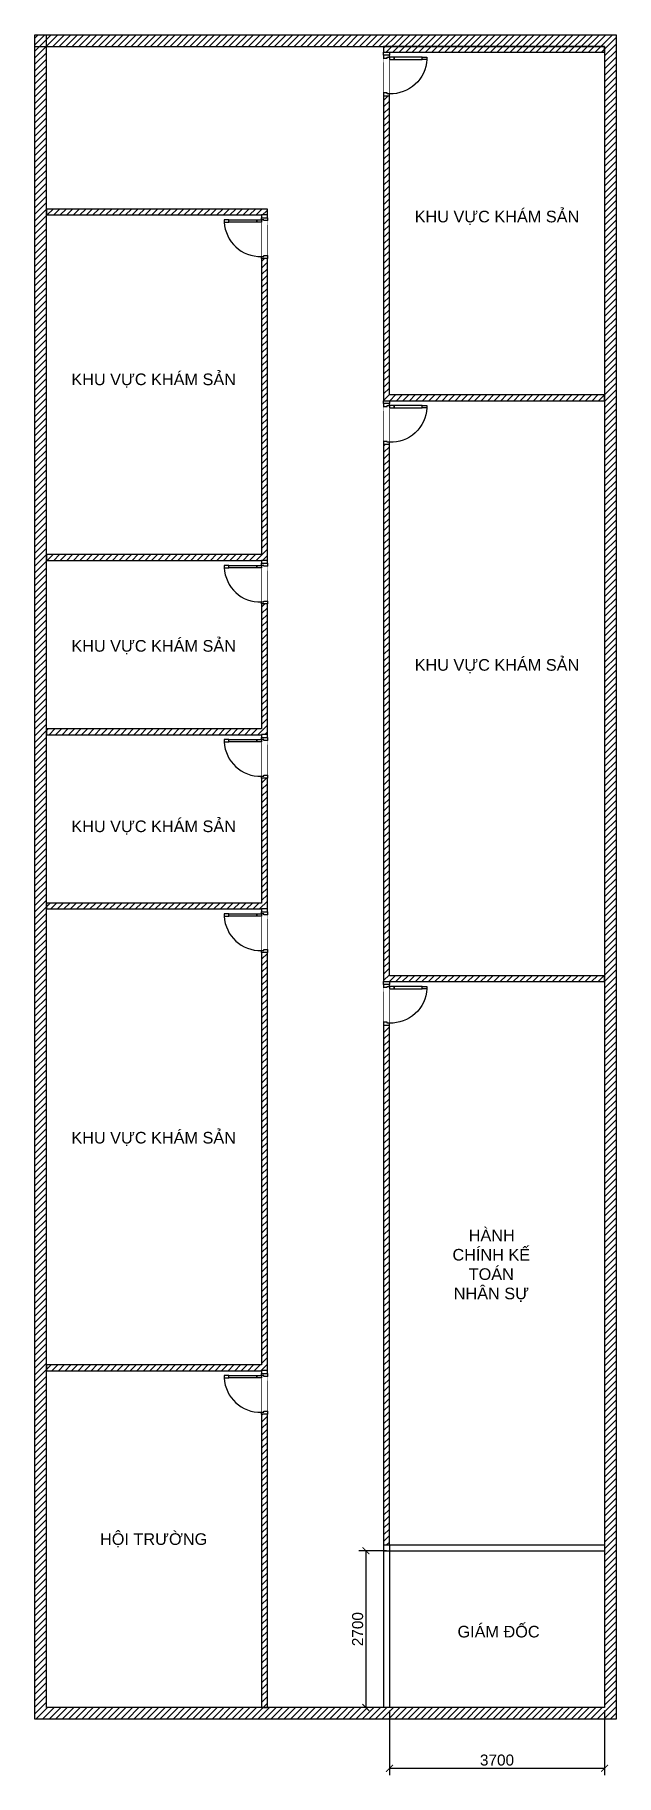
# Model space of a CAD drawing. Header units: millimetres. Extents: x -26398 to 135532, y -376633 to 43268.
# Drawn here: x 125532 to 135532, y -50466 to -20501 of the extents above; entities that cross this region are included whole.
import ezdxf
from ezdxf.enums import TextEntityAlignment as Align

# ---------------------------------------------------------------- set-up
doc = ezdxf.new("R2010")
doc.units = ezdxf.units.MM
for name, color, linetype in [('A-Door', 150, 'Continuous'), ('cửa', 152, 'Continuous'), ('NT', 1, 'Continuous'), ('TƯỜNG', 52, 'Continuous')]:
    doc.layers.add(name, color=color, linetype=linetype)
doc.styles.get("Standard").update_dxf_attribs({"font": 'arial.ttf'})
doc.dimstyles.new('dimmatbang', dxfattribs={"dimscale": 70, "dimtxt": 2.7, "dimasz": 1.7, "dimexe": 1.7, "dimexo": 0.7, "dimtad": 1, "dimtoh": 1, "dimdec": 1, "dimtxsty": 'Standard', "dimblk": 'ARCHTICK', "dimcen": 2.5, "dimclrd": 1, "dimclre": 256, "dimadec": 0, "dimazin": 0, "dimtfac": 1, "dimtdec": 1, "dimtmove": 0, "dimatfit": 3, "dimfxl": 1, "dimarcsym": 0})

msp = doc.modelspace()

# ---------------------------------------------------------------- texts
for s, p in [('KHU VỰC KHÁM SẢN', (133480.94, -23630.06)), ('KHU VỰC KHÁM SẢN', (127575.3, -26432.82)), ('KHU VỰC KHÁM SẢN', (127575.3, -31021.99)), ('KHU VỰC KHÁM SẢN', (133480.94, -31349.86)), ('KHU VỰC KHÁM SẢN', (127575.3, -34128.41)), ('KHU VỰC KHÁM SẢN', (127575.3, -39489.65)), ('HỘI TRƯỜNG', (127575.3, -46400.84)), ('GIÁM ĐỐC', (133508.42, -47994.3))]:
    msp.add_text(s, height=200).set_placement(p, align=Align.MIDDLE_CENTER)
at = {"insert": (132624.01, -41071.5), "char_height": 200, "attachment_point": 1}
msp.add_mtext_dynamic_manual_height_columns('\\pi371.54312;{\\fArial|b0|i0|c163|p34;HÀNH \\P\\pi91.87055;CHÍNH KẾ \\P\\pi371.61134;TOÁN \\P\\pi114.10793;NHÂN SỰ}', width=1489.8802, gutter_width=1000, heights=[0], dxfattribs=at)

# ---------------------------------------------------------------- blocks, each defined once
blk = doc.blocks.new('A$C7DB75F4D')
at = {"layer": 'A-Door'}
for points in [[(625, 740), (625, 660), (665, 660), (665, 740)], [(625, 180), (625, 660), (665, 660), (665, 180)], [(35, 100), (35, 60), (50, 60), (50, 50), (50, 0), (0, 0), (0, 100)], [(625, 100), (625, 180), (665, 180), (665, 100)], [(665, 100), (700, 100), (700, 0), (650, 0), (650, 50), (650, 60), (665, 60)]]:
    blk.add_lwpolyline(points, close=True, dxfattribs=at)
at = {"layer": 'NT', "color": 1}
blk.add_arc((650, 125), 616, 92.3278, 182.3278, dxfattribs=at)
blk = doc.blocks.new('CUA (D4)')
blk.add_wipeout([(111640, -24571), (111641, -25321), (111743, -25321), (111743, -24571)]).dxf.layer = 'TƯỜNG'
blk.add_lwpolyline([(111743, -24571), (111743, -24621), (111643, -24621), (111643, -24571)], close=True)
at = {"layer": 'cửa', "xscale": -1, "rotation": 270}
blk.add_blockref('A$C7DB75F4D', (111643, -25321), dxfattribs=at)
blk = doc.blocks.new('_ArchTick')
at = {"color": 0, "linetype": 'ByBlock', "const_width": 0.15}
blk.add_lwpolyline([(-0.5, -0.5), (0.5, 0.5)], dxfattribs=at)
blk = doc.blocks.new('*D3222')
at = {"layer": 'DEFPOINTS', "color": 0, "transparency": 16777216}
for p in [(131632, -46601), (131226, -49301), (131632, -49301)]:
    blk.add_point(p, dxfattribs=at)
at = {"layer": 'TƯỜNG', "lineweight": -2, "transparency": 16777216}
for p, q in [((131583, -46601), (131107, -46601)), ((131583, -49301), (131107, -49301))]:
    blk.add_line(p, q, dxfattribs=at)
at = {"layer": 'TƯỜNG', "color": 1, "lineweight": -2, "transparency": 16777216}
blk.add_line((131226, -46601), (131226, -49301), dxfattribs=at)
at = {"layer": 'TƯỜNG', "color": 1, "lineweight": -2, "transparency": 16777216, "xscale": 119, "yscale": 119, "zscale": 119}
for p, rotation in [((131226, -46601), 90), ((131226, -49301), 270)]:
    blk.add_blockref('_ArchTick', p, dxfattribs=dict(at, rotation=rotation))
at = {"layer": 'TƯỜNG', "color": 0, "transparency": 16777216, "insert": (131085, -47951), "char_height": 189, "attachment_point": 5, "rotation": 90}
blk.add_mtext('2700', dxfattribs=at)
blk = doc.blocks.new('*D3223')
at = {"layer": 'DEFPOINTS', "color": 0, "transparency": 16777216}
for p in [(131632, -49301), (135332, -49301), (135332, -50347)]:
    blk.add_point(p, dxfattribs=at)
at = {"layer": 'TƯỜNG', "lineweight": -2, "transparency": 16777216}
for p, q in [((131632, -49350), (131632, -50466)), ((135332, -49350), (135332, -50466))]:
    blk.add_line(p, q, dxfattribs=at)
at = {"layer": 'TƯỜNG', "color": 1, "lineweight": -2, "transparency": 16777216}
blk.add_line((131632, -50347), (135332, -50347), dxfattribs=at)
at = {"layer": 'TƯỜNG', "color": 1, "lineweight": -2, "transparency": 16777216, "xscale": 119, "yscale": 119, "zscale": 119, "rotation": 180}
blk.add_blockref('_ArchTick', (131632, -50347), dxfattribs=at)
at = {"layer": 'TƯỜNG', "color": 1, "lineweight": -2, "transparency": 16777216, "xscale": 119, "yscale": 119, "zscale": 119}
blk.add_blockref('_ArchTick', (135332, -50347), dxfattribs=at)
at = {"layer": 'TƯỜNG', "color": 0, "transparency": 16777216, "insert": (133482, -50206), "char_height": 189, "attachment_point": 5}
blk.add_mtext('3700', dxfattribs=at)

# ---------------------------------------------------------------- dimensions: what is measured, and where the dimension line sits
at = {"layer": 'TƯỜNG'}
dim = msp.add_linear_dim(base=(131225.57, -49300.84), p1=(131631.62, -46600.84), p2=(131631.62, -49300.84), angle=90, dimstyle='dimmatbang', dxfattribs=at)
dim.commit()
dim.dimension.update_dxf_attribs({"geometry": '*D3222', "text_midpoint": (131085.32, -47950.84)})
dim = msp.add_linear_dim(base=(135331.62, -50346.61), p1=(131631.62, -49300.84), p2=(135331.62, -49300.84), dimstyle='dimmatbang', dxfattribs=at)
dim.commit()
dim.dimension.update_dxf_attribs({"geometry": '*D3223', "text_midpoint": (133481.62, -50206.3)})

# ---------------------------------------------------------------- hatches: boundary and pattern name
at = {"layer": 'TƯỜNG'}
h = msp.add_hatch(dxfattribs=at)
h.set_pattern_fill('ANSI31', color=256, scale=25)
h.set_pattern_definition([(45, (21656.85, 166.945), (-56.1266, 56.1266), [])])
h.paths.add_polyline_path([(125731.62, -23500.84), (125731.62, -23600.84), (129431.62, -23600.84), (129431.62, -29450.84), (125731.62, -29450.84), (125731.62, -29550.84), (129431.62, -29550.84), (129431.62, -32450.84), (125731.62, -32450.84), (125731.62, -32550.84), (129431.62, -32550.84), (129431.62, -35450.84), (125731.62, -35450.84), (125731.62, -35550.84), (129431.62, -35550.84), (129431.62, -43400.84), (125731.62, -43400.84), (125731.62, -43500.84), (129431.62, -43500.84), (129431.62, -49300.84), (129531.62, -49300.84), (129531.62, -43500.84), (129531.62, -29500.84), (129531.62, -23500.84)], flags=17)
h.paths.add_polyline_path([(131631.62, -36800.84), (135331.62, -36800.84), (135331.62, -36700.84), (131631.62, -36700.84), (131631.62, -26800.84), (135331.62, -26800.84), (135331.62, -26700.84), (131631.62, -26700.84), (131631.62, -20800.84), (135331.62, -20800.84), (135331.62, -20700.84), (131531.62, -20700.84), (131531.62, -26700.84), (131531.62, -36700.84), (131531.62, -46500.84), (131631.62, -46500.84)], flags=17)
h.paths.add_polyline_path([(125731.62, -20700.84), (125531.62, -20700.84), (125531.62, -49500.84), (135531.62, -49500.84), (135531.62, -20500.84), (125731.62, -20500.84), (125731.62, -20700.84), (135331.62, -20700.84), (135331.62, -49300.84), (125731.62, -49300.84)])
h.paths.add_polyline_path([(125531.62, -20700.84), (125731.62, -20700.84), (125731.62, -20500.84), (125531.62, -20500.84)], flags=17)

# ---------------------------------------------------------------- linework, layer by layer
for p, q in [((125531.62, -20500.84), (135531.62, -20500.84)), ((125531.62, -49500.84), (125531.62, -20500.84)), ((125731.62, -49300.84), (125731.62, -20500.84)), ((135531.62, -20500.84), (135531.62, -49500.84)), ((125531.62, -20700.84), (135331.62, -20700.84)), ((135331.62, -20700.84), (135331.62, -49300.84)), ((131531.62, -46500.84), (135331.62, -46500.84)), ((131531.62, -46500.84), (131531.62, -49300.84)), ((131531.62, -46600.84), (135331.62, -46600.84)), ((131631.62, -46500.84), (131631.62, -49300.84)), ((135331.62, -49300.84), (125731.62, -49300.84)), ((135531.62, -49500.84), (125531.62, -49500.84))]:
    msp.add_line(p, q, dxfattribs=at)
for points in [[(125531.62, -20500.84), (135531.62, -20500.84), (135531.62, -49500.84), (125531.62, -49500.84)], [(135331.62, -26700.84), (131631.62, -26700.84), (131631.62, -20800.84), (135331.62, -20800.84), (135331.62, -20700.84), (131531.62, -20700.84), (131531.62, -26700.84), (131531.62, -36700.84), (131531.62, -46500.84), (131631.62, -46500.84), (131631.62, -36800.84), (135331.62, -36800.84), (135331.62, -36700.84), (131631.62, -36700.84), (131631.62, -26800.84), (135331.62, -26800.84)], [(125731.62, -35550.84), (129431.62, -35550.84), (129431.62, -43400.84), (125731.62, -43400.84), (125731.62, -43500.84), (129431.62, -43500.84), (129431.62, -49300.84), (129531.62, -49300.84), (129531.62, -43500.84), (129531.62, -29500.84), (129531.62, -23500.84), (125731.62, -23500.84), (125731.62, -23600.84), (129431.62, -23600.84), (129431.62, -29450.84), (125731.62, -29450.84), (125731.62, -29550.84), (129431.62, -29550.84), (129431.62, -32450.84), (125731.62, -32450.84), (125731.62, -32550.84), (129431.62, -32550.84), (129431.62, -35450.84), (125731.62, -35450.84)]]:
    msp.add_lwpolyline(points, close=True, dxfattribs=at)

msp.set_redraw_order([(e.dxf.handle, doc.entitydb.next_handle()) for e in msp.query("TEXT MTEXT ATTDEF DIMENSION ARC_DIMENSION")])  # texts and dimensions are drawn at this point

# ---------------------------------------------------------------- next in the draw order: block references
for p in [(19889.11, 3770.51), (19889.11, -2229.49), (19889.11, -12229.49)]:
    msp.add_blockref('CUA (D4)', p, dxfattribs=at)
at = {"layer": 'TƯỜNG', "xscale": -1}
for p in [(241174.13, 970.51), (241174.13, -4979.49), (241174.13, -7979.49), (241174.13, -10979.49), (241174.13, -18929.49)]:
    msp.add_blockref('CUA (D4)', p, dxfattribs=at)

doc.saveas('drawing.dxf')
